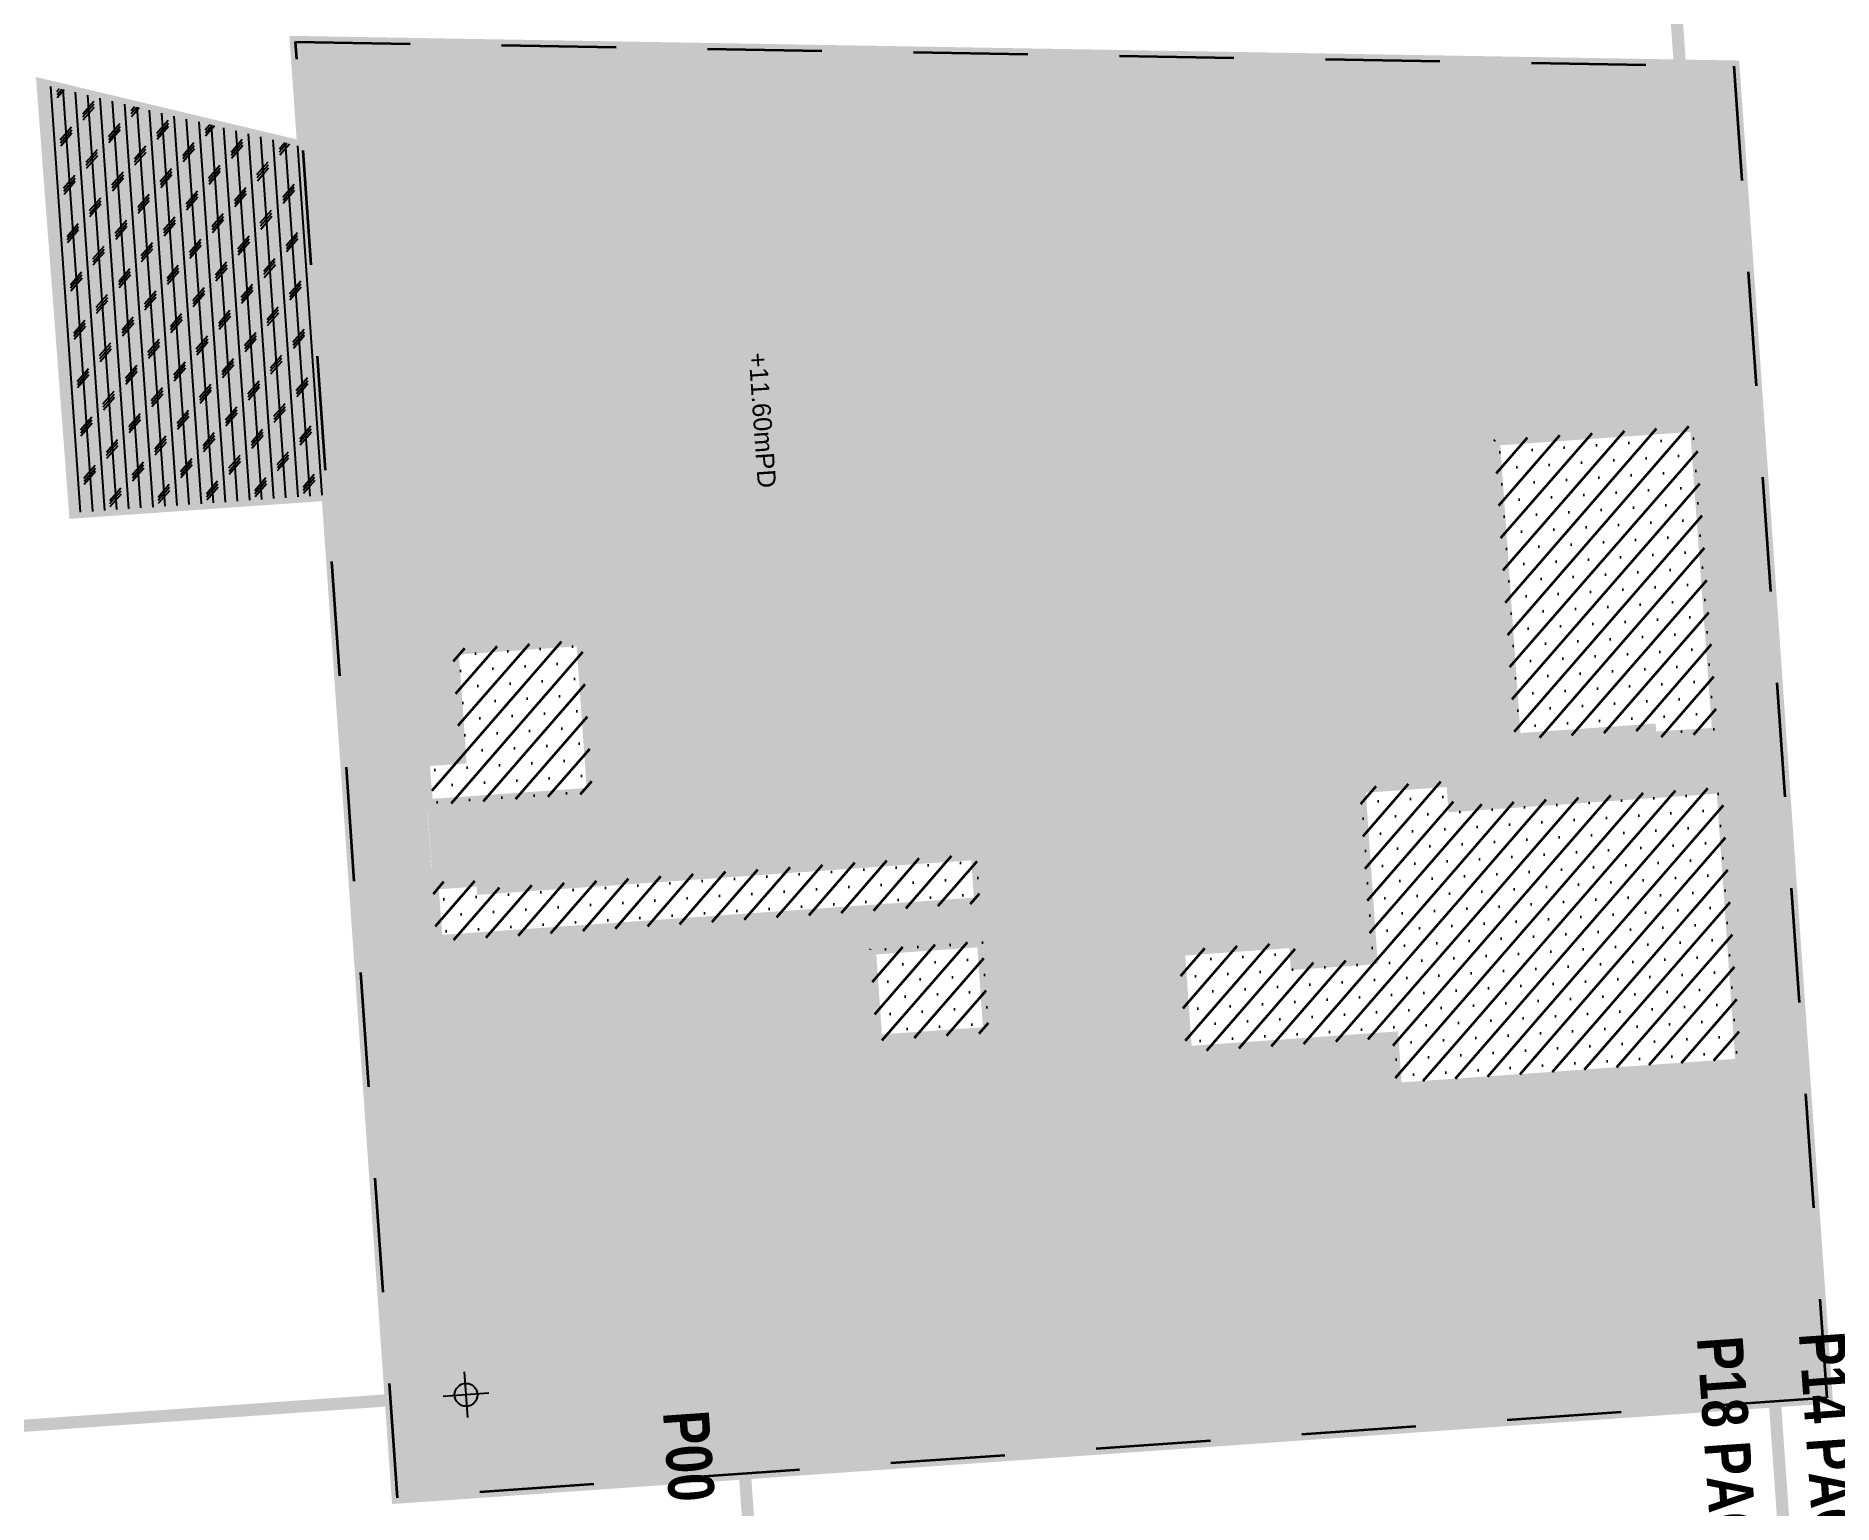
# Model space of a CAD drawing. Header units: millimetres. Extents: x 50357 to 985146, y 723188 to 1803594.
# Drawn here: x 831978.2 to 832037.1, y 821853.9 to 821902 of the extents above; entities that cross this region are included whole.
import ezdxf
from ezdxf.enums import TextEntityAlignment as Align

# ---------------------------------------------------------------- set-up
doc = ezdxf.new("R2010")
doc.units = ezdxf.units.MM
doc.header["$LTSCALE"] = 3
doc.header["$MEASUREMENT"] = 0
for name, pattern in [('Dash 1_100', [2.25, 1.25, -1]), ('DASHED', [19.05, 12.7, -6.35]), ('DIVIDE', [1.25, 0.5, -0.25, 0, -0.25, 0, -0.25])]:
    doc.linetypes.add(name, pattern=pattern)
doc.layers.get('Defpoints').update_dxf_attribs({"color": 32})
for name, color, linetype in [('3A35X-MAGP-P-LD-00-0$0$LWK-LV_LEVEL_NEW', 7, 'Continuous'), ('_ANCILIARY', 40, 'Continuous'), ('_ANCILIARY HATCH', 252, 'Continuous'), ('_DEV LINE', 96, 'DIVIDE'), ('_PARCEL BOUNDARY', 10, 'DASHED'), ('_SUBLEASE', 241, 'Continuous'), ('_SUBLEASE LINE', 10, 'DIVIDE'), ('LEVEL MARK', 7, 'Continuous')]:
    doc.layers.add(name, color=color, linetype=linetype)
for name, color, linetype, lineweight in [('Hatch (CARR)', 8, 'Continuous', 35), ('Hatch (HOR not under LTC submission)', 252, 'Continuous', 35), ('Hatch (LTC&CB)', 252, 'Continuous', 35)]:
    doc.layers.add(name, color=color, linetype=linetype, lineweight=lineweight)
doc.styles.add('3A35X-MAGP-P-LD-00-0$0$Standard', font='arial.ttf')
doc.styles.add('_BOLD', font='arialbd.ttf', dxfattribs={"width": 0.8})
pattern_1 = [(228.998908534, (377103.873, -398628.4059), (0.5660228118, -0.4920550544), []), (228.998908534, (377103.34395, -398628.4429), (0.5660228118, -0.4920550544), [0, -0.75])]
pattern_2 = [(273.99698326, (-2589.97528, 3765.70243), (0.39590968955, 0.0276637551), []), (48.99698326, (-2590.1594, 3765.4906), (-0.8471472552, 0.736492187), [0.56126625, -0.56126625]), (48.99698326, (-2590.1525, 3765.3917), (-0.8471472552, 0.736492187), [0.56126625, -0.56126625]), (48.99698326, (-2590.1456, 3765.2927), (-0.8471472552, 0.736492187), [0.56126625, -0.56126625])]

# ---------------------------------------------------------------- blocks, each defined once
blk = doc.blocks.new('3A35X-MAGP-P-LD-00-0$0$Level_Symbol')
at = {"layer": '3A35X-MAGP-P-LD-00-0$0$LWK-LV_LEVEL_NEW'}
h = blk.add_hatch(color=256, dxfattribs=at)
h.paths.add_polyline_path([(1, 0.07, 0.414214), (-0.07, 1), (0, 0)])
h.paths.add_polyline_path([(0.07, -1), (0, 0), (-1, -0.07, 0.414214)])
for p, q in [((-0.14, 2), (0.14, -2)), ((1.99, 0.14), (-2, -0.14))]:
    blk.add_line(p, q, dxfattribs=at)
blk.add_circle((0, 0), 1, dxfattribs=at)
at = {"layer": '3A35X-MAGP-P-LD-00-0$0$LWK-LV_LEVEL_NEW', "style": '3A35X-MAGP-P-LD-00-0$0$Standard'}
for tag, p in [('ELEVATION_1', (1.4, 10.41)), ('ELEVATION_2', (1.57, 7.91)), ('ELEVATION_3', (1.75, 5.42))]:
    blk.add_attdef(tag, p, '', height=2, rotation=4, dxfattribs=at)
blk = doc.blocks.new('PARCEL BOUNDARY')
at = {"layer": '_PARCEL BOUNDARY', "ltscale": 0.2, "const_width": 400}
blk.add_lwpolyline([(835046275, 817368216), (834552235, 817304559), (834423997, 817255556), (834415272, 817250725), (834383474, 817223368), (834373340, 817213382), (834356312, 817191233), (834343998, 817171014), (834339429, 817163257), (834334619, 817148570), (834329521, 817139415), (834322539, 817136162), (834256694, 817133907), (834232989, 817133690), (834202736, 817133865), (834169745, 817134732), (834105632, 817134419), (834095122, 817135317), (834080874, 817138176), (834079946, 817139711), (834075547, 817139970), (834068485, 817134307), (834059513, 817133702), (834044421, 817137222), (834012957, 817159986, -0.08687), (833954966, 817226586), (833951380, 817234555), (833950000, 817258228), (833950511, 817384961), (833951109, 817404498), (833950597, 817409587), (833950593, 817427676), (833948989, 817456124), (833950364, 817488063, -0.094063), (833975556, 817556113, -0.090278), (834009286, 817594401), (834009749, 817626239, -0.01891), (834011285, 817656779), (834240035, 817656948), (834328826, 817784526), (834366572, 817758378), (834355826, 817743212), (834346055, 817728583), (834340896, 817721209), (834331155, 817706998), (834340389, 817700245), (834336624, 817694857), (834328547, 817682538), (834322058, 817673971, -0.175206), (834315237, 817671365), (834306349, 817672952, 0.232326), (834293229, 817668130, 0.136232), (834285961, 817655424), (834277176, 817635418), (834270995, 817622574), (834264654, 817611081), (834252662, 817592098), (834242750, 817576451), (834230030, 817556108), (834218394, 817536845), (834214232, 817530553), (834209561, 817522752), (834175873, 817467287), (834168313, 817454617), (834159505, 817440452, 0.210785), (834157945, 817409099, 0.180305), (834175259, 817388920, 0.172158), (834199780, 817384186, 0.10219), (834213411, 817388708), (834221184, 817393764), (834236604, 817404009), (834264376, 817422377), (834297078, 817443981), (834310419, 817452901), (834352558, 817480871, 0.082119), (834360568, 817486915, -0.011134), (834370062, 817495444), (834378808, 817503845), (834383625, 817499192), (834387460, 817502803), (834394780, 817509960), (834415092, 817529477), (834423246, 817537222), (834426223, 817537204), (834428346, 817541474, -0.685975), (834433832, 817540361, -0.095987), (834433770, 817537696), (834438280, 817554903), (834459677, 817560069, -0.242354), (834444628, 817513801), (834495220, 817517337), (834492444, 817557035), (834498761, 817565962, 0.103945), (834533697, 817549820, 0.028149), (834560518, 817544745), (834570883, 817541589, 0.012181), (834580152, 817539059, 0.011817), (834589680, 817538655, 0.018959), (834627610, 817539489), (834630540, 817540418), (834634554, 817540697), (834637584, 817540183, 0.004979), (834647569, 817541071), (834660846, 817542394, -0.02316), (834692882, 817544092), (834848633, 817545126), (834853232, 817545226), (834857282, 817545692), (834861211, 817546780, 0.088944), (834868247, 817552295, 0.091283), (834872755, 817559703, 0.061858), (834874097, 817565165), (834880689, 817565564), (834904743, 817565941, 0.077341), (834909189, 817557307, 0.267473), (834920028, 817552490, 0.036377), (834937243, 817555572, 0.249423), (834949395, 817566641), (834966122, 817566903), (835091811, 817574777), (835119690, 817576586), (835121800, 817571864, 0.073697), (835125906, 817566838), (835207274, 817579502), (835208699, 817570346), (835222078, 817575222), (835227487, 817576187, 0.049054), (835256687, 817584425), (835337017, 817589446, -0.062186), (835336510, 817536749, 0.055712), (835335348, 817485197), (835335994, 817477945), (835339286, 817458795), (835342221, 817441416), (835346043, 817404387), (835266281, 817393086), (835170777, 817384907), (835121934, 817378609), (835122014, 817377733), (835091934, 817373836), (835080292, 817372113), (835071867, 817371247), (835046358, 817368019)], format="xyb", close=True, dxfattribs=at)
at = {"layer": '_PARCEL BOUNDARY', "ltscale": 100, "const_width": 383, "flags": 128}
for points in [[(834236237, 817637072), (834250943, 817637080), (834345551, 817772940)], [(834951493, 817566674), (834953903, 817532536), (834956464, 817495914), (834858529, 817489069)], [(834433810, 817537817), (834433776, 817537676), (834433735, 817537510)], [(833953173, 817501723), (833974494, 817501723), (834143765, 817501723)], [(834745090, 817465102), (834925661, 817477723), (834932967, 817373210)], [(835228838, 817458825), (835299441, 817463761), (835301082, 817440318), (835341924, 817443173)], [(835344561, 817418750), (835264785, 817413220), (835250065, 817412109), (835232215, 817409919)], [(834357819, 817238886), (834344632, 817250195), (834334564, 817238456), (834330978, 817241531), (834281657, 817183996), (834302000, 817166552), (834335298, 817205381), (834331915, 817208282), (834334981, 817211857), (834334066, 817212642), (834341825, 817221691), (834342543, 817221075), (834357819, 817238886)]]:
    blk.add_lwpolyline(points, dxfattribs=at)
at = {"layer": '_PARCEL BOUNDARY', "ltscale": 100, "const_width": 383}
for points in [[(834374306, 817439184), (834364188, 817454516), (834354598, 817447836), (834251000, 817356662), (834247124, 817353518), (834243074, 817350602), (834238864, 817347922), (834234507, 817345489), (834230017, 817343309), (834225409, 817341391), (834220700, 817339740), (834215903, 817338363), (834211035, 817337263), (834206112, 817336444), (834201150, 817335909), (834196165, 817335659), (834191175, 817335696), (834186195, 817336019), (834181241, 817336628), (834176331, 817337520), (834171480, 817338692), (834166704, 817340140), (834162019, 817341861), (834157440, 817343847), (834152984, 817346093), (834148663, 817348590), (834144493, 817351332), (834140487, 817354308), (834136658, 817357510), (834133019, 817360925), (834129583, 817364544), (834126359, 817368355), (834123360, 817372343), (834120595, 817376498), (834118072, 817380804), (834115801, 817385248), (834113788, 817389815), (834112041, 817394490), (834110565, 817399257), (834109365, 817404102), (834108445, 817409007), (834108007, 817412150), (833984648, 817411723), (833969897, 817425250), (833969935, 817447466), (833969971, 817469437), (833970937, 817482557), (833973350, 817496662), (833977027, 817510752), (833981581, 817523118), (833985886, 817532471), (833992319, 817543971), (833999729, 817554866), (834006171, 817562900), (834015255, 817572566), (834030059, 817586023), (834029857, 817617710), (834045344, 817636969), (834236237, 817637072), (834176143, 817549386), (834130481, 817482167), (834117000, 817462322), (834114846, 817457820), (834112955, 817453202), (834111331, 817448483), (834109981, 817443678), (834108909, 817438804), (834108118, 817433876), (834107612, 817428911), (834107391, 817423925), (834107456, 817418935), (834107808, 817413957), (834108007, 817412150)], [(835205506, 817579227), (835212773, 817473741)], [(835118341, 817576499), (835125949, 817467671), (835212773, 817473741), (835319277, 817481186), (835331672, 817482053), (835335626, 817482329)], [(835057266, 817572573), (835057694, 817566447)], [(834998779, 817568931), (835006438, 817459316), (835125949, 817467671)], [(835058341, 817557187), (835064894, 817463400)], [(834693862, 817544099), (834698492, 817477884)], [(834859605, 817473106), (834866851, 817365639), (834853309, 817364088), (834825297, 817359878), (834820780, 817424033), (834862716, 817426965)], [(834623997, 817456639), (834699612, 817461924)], [(835135245, 817452282), (835228838, 817458825)], [(835228838, 817458825), (835232215, 817409919), (835139006, 817398484)], [(834429575, 817257676), (834383731, 817304357), (834374306, 817439184), (834498385, 817447685), (834507891, 817309233)], [(834499195, 817435887), (834579180, 817441477)], [(834825297, 817359878), (834547391, 817324442), (834507889, 817309232), (834400429, 817287354), (834387406, 817251986), (834383005, 817248414), (834354246, 817219522), (834337980, 817200220), (834315409, 817154090), (834304897, 817153962), (834294102, 817156289), (834266885, 817154545), (834097559, 817154381), (834094364, 817155070), (834087999, 817159949), (834071396, 817161019), (834061877, 817154192), (834054778, 817154779), (834044721, 817160731), (834028686, 817172548), (834011041, 817188012), (833997529, 817201937), (833981199, 817222357), (833974218, 817233241), (833969588, 817245978), (833969893, 817425241), (833950594, 817425173)], [(834715171, 817411388), (834719714, 817346415)], [(834617253, 817380982), (834620554, 817333771)], [(834979977, 817379021), (834932967, 817373210)], [(834932967, 817373210), (834866851, 817365639)]]:
    blk.add_lwpolyline(points, dxfattribs=at)
at = {"layer": '_PARCEL BOUNDARY', "ltscale": 100, "const_width": 383, "flags": 128}
for points in [[(835074785, 817569558), (835023756, 817561615), (835011142, 817549279), (835068023, 817558132)], [(834716671, 817411492), (834703203, 817410562), (834699612, 817461924), (834745090, 817465102), (834748993, 817413729)], [(834579180, 817441477), (834578344, 817453448), (834623997, 817456639), (834629227, 817381823), (834583575, 817378615)]]:
    blk.add_lwpolyline(points, close=True, dxfattribs=at)
at = {"layer": '_PARCEL BOUNDARY', "ltscale": 0.2, "const_width": 400}
for points in [[(834854731, 817545399), (834858529, 817489069), (834620586, 817472439), (834611000, 817471769), (834606247, 817538666)], [(834493654, 817517222), (834495714, 817487766), (834497384, 817463828), (834364188, 817454516), (834426900, 817498196), (834444635, 817513795)], [(834495714, 817487766), (834575555, 817493351), (834577227, 817469409), (834611000, 817471769)]]:
    blk.add_lwpolyline(points, dxfattribs=at)
at = {"layer": '_PARCEL BOUNDARY', "ltscale": 100, "const_width": 383, "flags": 128}
for points, elevation in [([(834773165, 817544625), (834777445, 817483402)], 994000), ([(834357819, 817238886), (834344632, 817250195), (834334564, 817238456), (834330978, 817241531), (834281657, 817183996), (834302000, 817166552), (834335298, 817205381), (834331915, 817208282), (834334981, 817211857), (834334066, 817212642), (834341825, 817221691), (834342543, 817221075), (834357819, 817238886)], -10000)]:
    blk.add_lwpolyline(points, dxfattribs=dict(at, elevation=elevation))
at = {"layer": '_PARCEL BOUNDARY', "ltscale": 100, "const_width": 383}
blk.add_lwpolyline([(835139006, 817398484), (834979977, 817379021), (834975635, 817441124), (835135245, 817452282)], close=True, dxfattribs=at)
at = {"layer": '_PARCEL BOUNDARY', "ltscale": 100, "const_width": 383, "flags": 128}
blk.add_lwpolyline([(834260789, 817365275), (834285886, 817336758), (834273307, 817297390, -0.012536), (834271640, 817293857, -0.295095), (834244613, 817277698, -0.249138), (834154832, 817329505, 0.128618), (834178082, 817337195)], format="xyb", dxfattribs=at)
blk.add_lwpolyline([(834061374, 817238180), (834056220, 817242594, 0.329573), (834037718, 817258441), (834032571, 817262849), (834028493, 817258096, 0.254147), (834015160, 817242558), (834010027, 817236575), (834017126, 817230501, 0.249024), (834031795, 817217950), (834035854, 817214477), (834037099, 817215913), (834040064, 817213340), (834043981, 817217905, 0.253151), (834057312, 817233445)], format="xyb", close=True, dxfattribs=at)
at = {"layer": '_PARCEL BOUNDARY', "ltscale": 100, "const_width": 383, "elevation": 989000, "flags": 128}
blk.add_lwpolyline([(834061374, 817238180), (834056220, 817242594, 0.329573), (834037718, 817258441), (834032571, 817262849), (834028493, 817258096, 0.254147), (834015160, 817242558), (834010027, 817236575), (834017126, 817230501, 0.249024), (834031795, 817217950), (834035854, 817214477), (834037099, 817215913), (834040064, 817213340), (834043981, 817217905, 0.253151), (834057312, 817233445)], format="xyb", close=True, dxfattribs=at)
at = {"layer": 'Defpoints'}
blk.add_circle((834498761, 817565962), 25415, dxfattribs=at)
at = {"layer": 'Defpoints', "style": '_BOLD', "width": 0.8}
for s, p in [('21D', (834088379, 817639572, 994000)), ('21B', (834088379, 817551544, 994000)), ('01', (835266939, 817518935, 994000)), ('05', (834901772, 817515067, 994000)), ('09A', (834807593, 817512993, 994000)), ('03', (835158573, 817511734, 994000)), ('09B', (834729800, 817506907, 994000)), ('06', (835084195, 817506770, 994000)), ('07', (835024373, 817502377, 994000)), ('00', (834772570, 817468103, 994000)), ('00', (835225718, 817459341, 994000)), ('00', (834954724, 817455071, 994000)), ('21C', (833913594, 817454515, 994000)), ('21A', (834035865, 817454515, 994000)), ('13', (834714574, 817433531, 994000)), ('02', (835264366, 817420926, 994000)), ('08', (834888229, 817414380, 994000)), ('04', (835175551, 817413482, 994000)), ('22', (834266210, 817404425, 994000)), ('05', (835043843, 817404523, 994000)), ('12', (834762082, 817389814, 994000)), ('11', (834834878, 817388779, 994000)), ('24B', (835026925, 817367866, 994000)), ('23B', (834217451, 817307605, 994000)), ('24B', (834530769, 817302136, 994000)), ('23A', (834138253, 817267692, 994000)), ('24A', (834131894, 817135590, 994000))]:
    blk.add_text(s, height=1500, rotation=4.00124, dxfattribs=at).set_placement(p)
for s, p in [('P18 PACKAGE BOUNDARY', (834607737, 817483628, 994000)), ('P14 PACKAGE BOUNDARY', (834611078, 817483773, 994000)), ('P00 PACKAGE BOUNDARY', (834573859, 817481192, 994000)), ('P20 PACKAGE BOUNDARY', (834493865, 817475570, 994000)), ('P15 PACKAGE BOUNDARY', (834626048, 817444884, 994000)), ('P18 PACKAGE BOUNDARY', (834622565, 817444560, 994000)), ('P20 PACKAGE BOUNDARY', (834496559, 817435644, 994000)), ('P19 PACKAGE BOUNDARY', (834615682, 817368672))]:
    blk.add_text(s, height=1500, rotation=274.00124, dxfattribs=at).set_placement(p, align=Align.CENTER)

msp = doc.modelspace()

# ---------------------------------------------------------------- hatches: boundary and pattern name
at = {"layer": '_ANCILIARY'}
h = msp.add_hatch(color=256, dxfattribs=at)
h.dxf.hatch_style = 1
h.paths.add_polyline_path([(831986.6747, 821901.8536), (832033.7988, 821901.0505), (832036.8483, 821857.4198), (831990.009, 821854.1442)])
h.paths.add_polyline_path([(831989.4414, 821897.8024), (832032.0444, 821897.0262), (832034.6047, 821860.4721), (831992.3946, 821857.5183)], flags=16)
h = msp.add_hatch(color=256, dxfattribs=at)
h.dxf.hatch_style = 1
h.paths.add_polyline_path([(831990.3363, 821887.1915), (831979.441, 821886.4261), (831978.4568, 821900.439), (831989.5935, 821897.8179)])
at = {"layer": '_ANCILIARY HATCH'}
h = msp.add_hatch(dxfattribs=at)
h.set_pattern_fill('CORK', color=256, scale=0.125, angle=-86.003017)
h.set_pattern_definition(pattern_2)
h.paths.add_polyline_path([(831986.6741, 821901.8532), (832033.7982, 821901.0502), (832036.8477, 821857.4194), (831990.0084, 821854.1439)])
h.paths.add_polyline_path([(831989.4357, 821897.814), (832032.0446, 821897.0238), (832034.522, 821860.4639), (831992.3946, 821857.5183)], flags=16)
h = msp.add_hatch(dxfattribs=at)
h.set_pattern_fill('CORK', color=256, scale=0.125, angle=-86.003017)
h.set_pattern_definition(pattern_2)
h.paths.add_polyline_path([(831978.4568, 821900.439), (831986.9159, 821898.4082), (831987.7128, 821887.0081), (831979.441, 821886.4261)])
at = {"layer": '_SUBLEASE'}
h = msp.add_hatch(color=256, dxfattribs=at)
h.dxf.hatch_style = 1
h.paths.add_polyline_path([(832032.0444, 821897.0262), (831989.4411, 821897.8025), (831990.8719, 821878.2978), (831992.0652, 821878.3853), (831991.8167, 821881.9522), (831996.0534, 821882.2477), (831996.4046, 821877.2225), (831990.9856, 821876.8457), (831991.1543, 821874.5332), (831991.527, 821874.5592), (831991.5389, 821874.2894), (831992.7858, 821874.3765), (831992.8048, 821874.1049), (832008.9898, 821875.2375), (832009.102, 821873.632), (831991.2973, 821872.3871), (831992.3763, 821857.5169), (832034.6047, 821860.4721), (832034.2421, 821865.5208), (832022.9264, 821864.7297), (832022.6123, 821869.2232), (832015.8474, 821868.7504), (832015.6138, 821872.0922), (832019.4053, 821872.3572), (832019.456, 821871.6388), (832021.9221, 821871.8111), (832021.5298, 821877.4251), (832024.5624, 821877.6371), (832024.6215, 821876.8057), (832033.4213, 821877.4207), (832033.2836, 821879.2095), (832031.0693, 821879.0548), (832031.0519, 821879.3092), (832026.6231, 821878.9997), (832025.9376, 821888.8084), (832032.5864, 821889.2732)])
h.paths.add_polyline_path([(832005.7091, 821869.1271), (832005.4994, 821872.1271), (832009.1905, 821872.3851), (832009.4002, 821869.3851)], flags=16)
at = {"layer": 'Defpoints', "transparency": 33554687}
h = msp.add_hatch(color=256, dxfattribs=at)
h.dxf.hatch_style = 1
edge = h.paths.add_edge_path()
edge.add_arc((832032.4611, 821895.8084), 0.9452, -0.001091, 359.998909)
at = {"layer": 'Hatch (CARR)'}
h = msp.add_hatch(dxfattribs=at)
h.set_pattern_fill('SACNCR', color=130, scale=8, angle=180, style=0)
h.set_pattern_definition(pattern_1)
h.paths.add_polyline_path([(832026.632, 821879.001), (832031.0604, 821879.3105), (832031.0782, 821879.0562), (832033.2779, 821879.2107), (832033.0092, 821883.0552), (832032.9943, 821883.0519), (832032.5598, 821889.2729), (832025.9464, 821888.81)])
h.dxf.unprotected_set("ltscale", 0)
h = msp.add_hatch(dxfattribs=at)
h.set_pattern_fill('SACNCR', color=130, scale=8, angle=180, style=0)
h.set_pattern_definition(pattern_1)
h.paths.add_polyline_path([(831996.4135, 821877.2239), (831996.0623, 821882.2491), (831991.8252, 821881.9536), (831992.0745, 821878.3867), (831991.0776, 821878.317), (831991.1787, 821876.8606)])
h.dxf.unprotected_set("ltscale", 0)
h = msp.add_hatch(dxfattribs=at)
h.set_pattern_fill('SACNCR', color=130, scale=8, angle=180, style=0)
h.set_pattern_definition(pattern_1)
h.paths.add_polyline_path([(832032.4167, 821870.8164), (832031.9706, 821870.3033), (832025.1174, 821869.8244), (832024.5713, 821877.6384), (832021.5387, 821877.4265), (832021.931, 821871.8125), (832019.4649, 821871.6402), (832019.4142, 821872.3586), (832015.6227, 821872.0936), (832015.8563, 821868.7518), (832022.6212, 821869.2246), (832022.7248, 821867.7425), (832034.035, 821868.539), (832033.8683, 821870.9238)])
h.dxf.unprotected_set("ltscale", 0)
h = msp.add_hatch(dxfattribs=at)
h.set_pattern_fill('SACNCR', color=130, scale=8, angle=180, style=0)
h.set_pattern_definition(pattern_1)
h.paths.add_polyline_path([(832025.1174, 821869.8243), (832031.9706, 821870.3033), (832032.4214, 821870.8167), (832033.8724, 821870.9237), (832033.4179, 821877.4268), (832024.6304, 821876.8071)])
h.dxf.unprotected_set("ltscale", 0)
h = msp.add_hatch(dxfattribs=at)
h.set_pattern_fill('SACNCR', color=130, scale=8, angle=180, style=0)
h.set_pattern_definition(pattern_1)
h.paths.add_polyline_path([(831992.8048, 821874.1049), (831992.7858, 821874.3765), (831991.5389, 821874.2894), (831991.5201, 821874.5587), (831991.1474, 821874.5327), (831991.2973, 821872.3871), (832009.102, 821873.632), (832008.9898, 821875.2375)])
h.dxf.unprotected_set("ltscale", 0)
h = msp.add_hatch(dxfattribs=at)
h.set_pattern_fill('SACNCR', color=130, scale=8, angle=180, style=0)
h.set_pattern_definition(pattern_1)
h.paths.add_polyline_path([(832005.7091, 821869.1271), (832005.4994, 821872.1271), (832009.1905, 821872.3851), (832009.4002, 821869.3851)])
h.dxf.unprotected_set("ltscale", 0)
at = {"layer": 'Hatch (LTC&CB)'}
h = msp.add_hatch(color=256, dxfattribs=at)
h.dxf.hatch_style = 1
h.paths.add_polyline_path([(832022.9353, 821864.7311), (832022.7248, 821867.7425), (832034.0325, 821868.539), (832034.243, 821865.5276)])
h.dxf.unprotected_set("ltscale", 0)

# ---------------------------------------------------------------- linework, layer by layer
at = {"layer": '_DEV LINE', "ltscale": 2, "const_width": 0.3825, "elevation": 988.9998}
msp.add_lwpolyline([(831986.6751, 821901.8535), (831986.9159, 821898.4082), (831978.3756, 821900.4527), (831979.4409, 821886.4261), (831987.7145, 821887.0044), (831990.0116, 821854.1443), (832036.8489, 821857.4179), (832033.7993, 821901.0505), (831986.6751, 821901.8535)], dxfattribs=at)
for points in [[(832026.632, 821879.001), (832031.0604, 821879.3105), (832031.0782, 821879.0562), (832033.2851, 821879.1911), (832032.5504, 821889.2715), (832025.9464, 821888.81)], [(831996.4135, 821877.2239), (831996.0623, 821882.2491), (831991.8252, 821881.9536), (831992.0745, 821878.3867), (831990.8716, 821878.3019), (831990.9856, 821876.8457)], [(832033.4213, 821877.4207), (832024.6294, 821876.807), (832024.5713, 821877.6384), (832021.5387, 821877.4265), (832021.931, 821871.8125), (832019.4649, 821871.6402), (832019.4142, 821872.3586), (832015.6227, 821872.0936), (832015.8563, 821868.7518), (832022.6212, 821869.2246), (832022.7248, 821867.7425), (832022.9266, 821864.7298), (832034.2421, 821865.5208)], [(831992.8048, 821874.1049), (831992.7858, 821874.3765), (831991.5389, 821874.2894), (831991.5201, 821874.5587), (831991.1474, 821874.5327), (831991.2973, 821872.3871), (832009.102, 821873.632), (832008.9898, 821875.2375)], [(832005.7091, 821869.1271), (832005.4994, 821872.1271), (832009.1905, 821872.3851), (832009.4002, 821869.3851)]]:
    msp.add_lwpolyline(points, close=True, dxfattribs=at)
at = {"layer": '_SUBLEASE LINE', "ltscale": 2, "const_width": 0.3825, "elevation": 988.9998}
msp.add_lwpolyline([(832005.7091, 821869.1271), (832005.4994, 821872.1271), (832009.1905, 821872.3851), (832009.4002, 821869.3851)], close=True, dxfattribs=at)
at = {"layer": 'Hatch (HOR not under LTC submission)', "linetype": 'Dash 1_100', "elevation": 988.9998}
msp.add_lwpolyline([(831986.6751, 821901.8535), (832033.7993, 821901.0505), (832036.8487, 821857.4198), (831990.0095, 821854.1442)], close=True, dxfattribs=at)

# ---------------------------------------------------------------- block references
at = {"xscale": 0.001, "yscale": 0.001, "zscale": 0.001, "rotation": 359.998908534026}
msp.add_blockref('PARCEL BOUNDARY', (-2589.9543, 4380.689, 988.9998), dxfattribs=at)
at = {"layer": 'LEVEL MARK'}
ref = msp.add_blockref('3A35X-MAGP-P-LD-00-0$0$Level_Symbol', (831992.2605, 821857.5194, 988.9994), dxfattribs=dict(at, xscale=0.3749999999999999, yscale=0.3749999999999999, zscale=0.3749999999999999, rotation=269.998908534026))
ref.add_attrib('ELEVATION_3', '+11.60mPD', (832001.5168, 821891.6507, 988.9994), dxfattribs={"layer": '3A35X-MAGP-P-LD-00-0$0$LWK-LV_LEVEL_NEW', "height": 0.6, "rotation": 273.998913, "style": '3A35X-MAGP-P-LD-00-0$0$Standard'})

doc.saveas('drawing.dxf')
